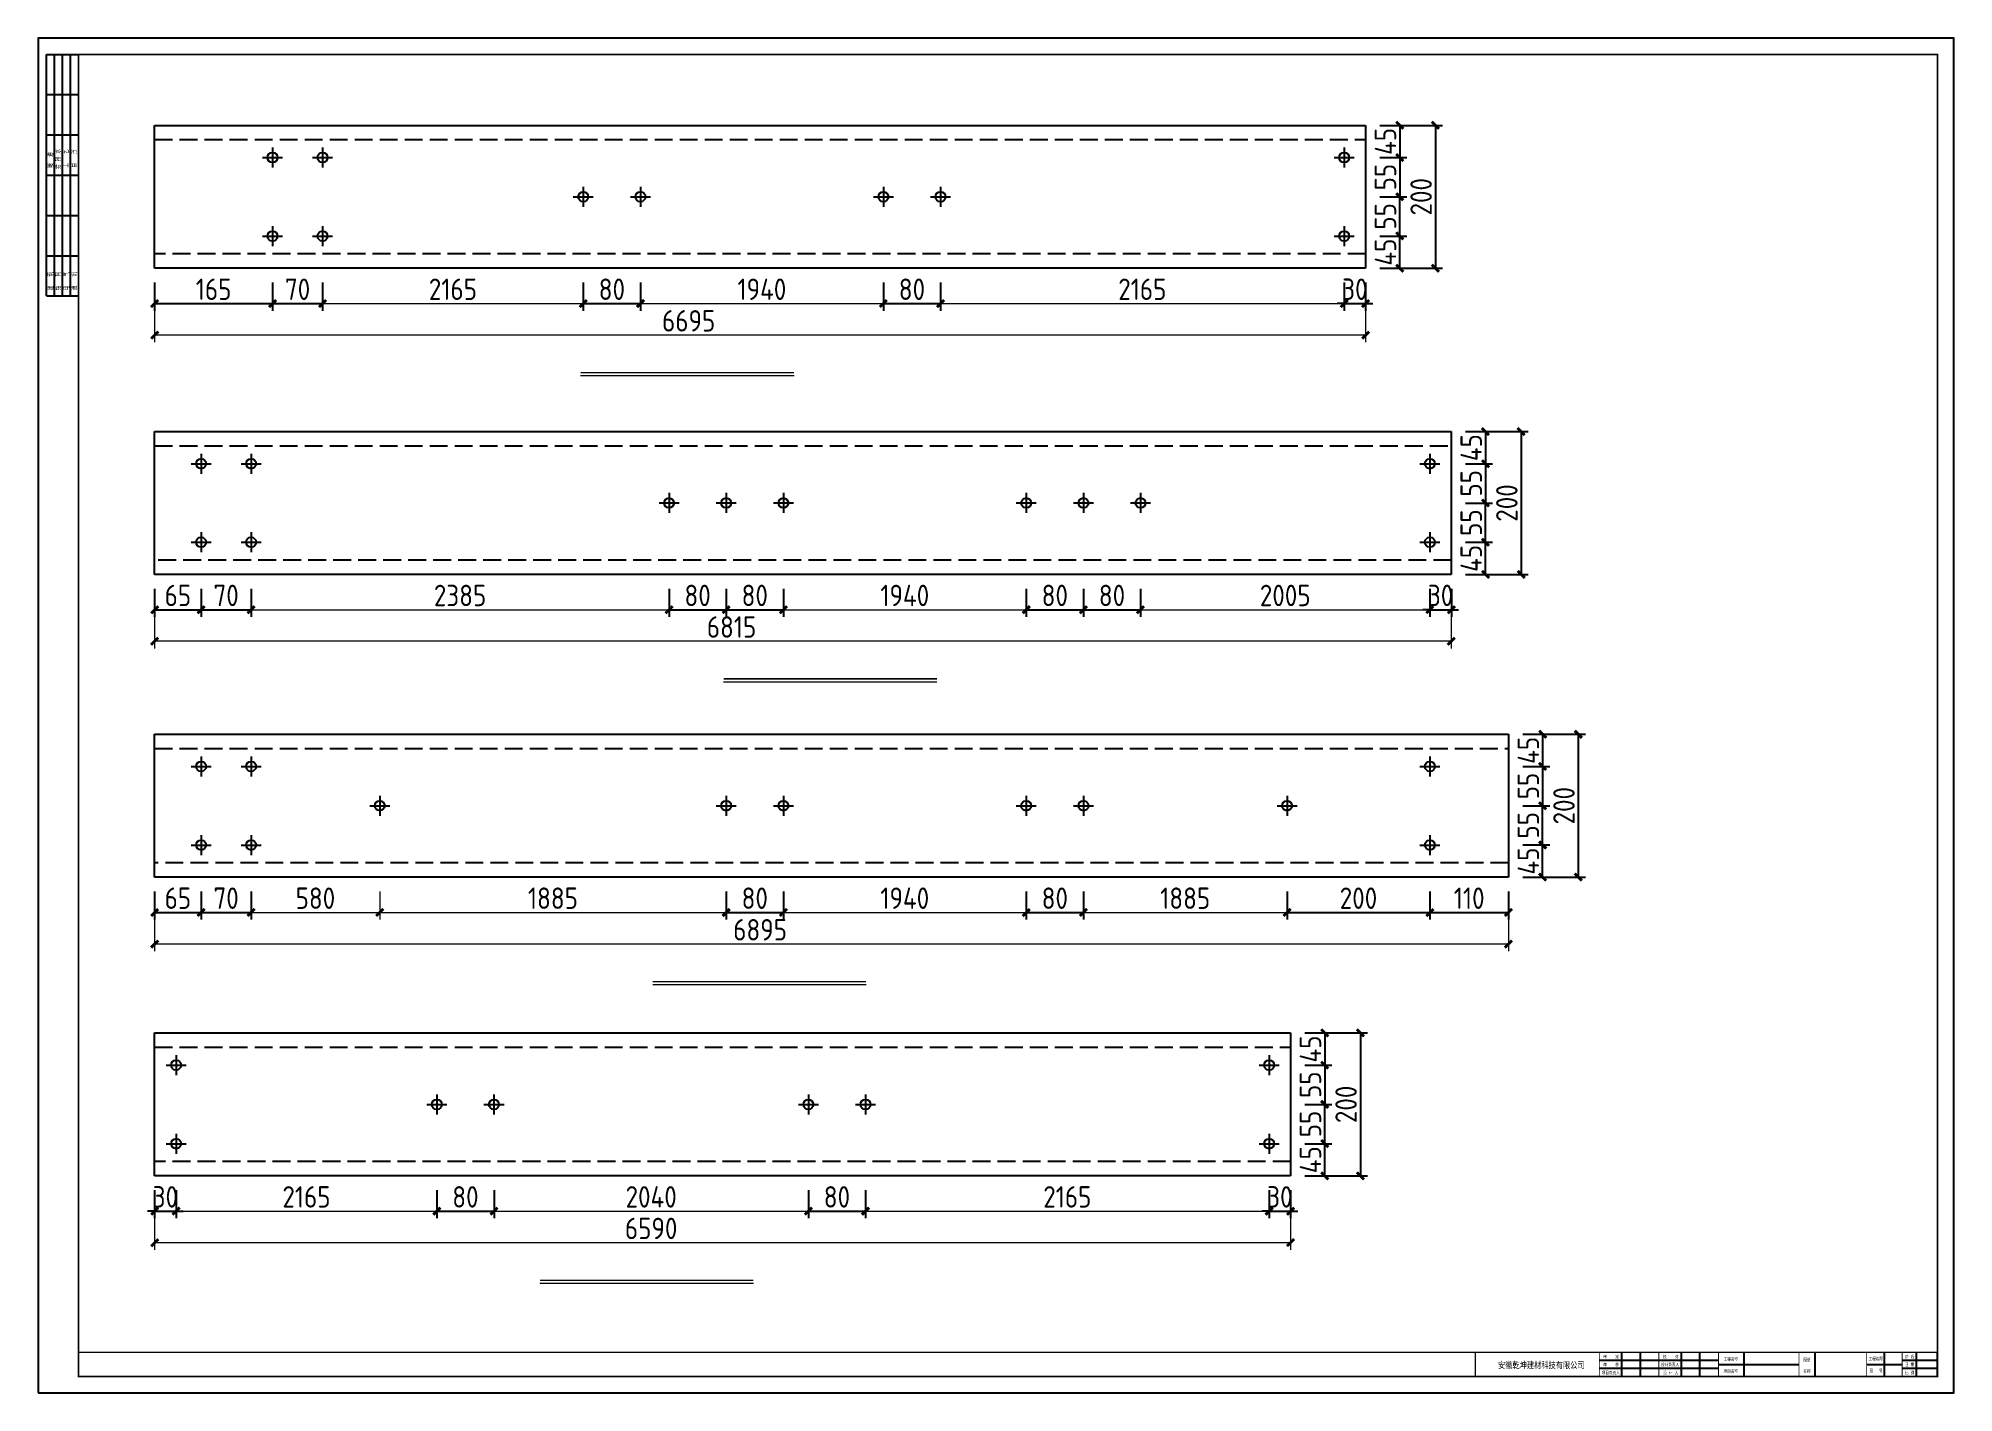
# Model space of a CAD drawing. Extents: x -196983 to 471790, y -783661 to 190401.
# Drawn here: x -40893 to -14082, y -130934 to -111970 of the extents above; entities that cross this region are included whole.
import ezdxf

# ---------------------------------------------------------------- set-up
doc = ezdxf.new("R2010")
doc.units = 0
doc.header["$LTSCALE"] = 1000
doc.header["$MEASUREMENT"] = 0
doc.linetypes.add('DASH', pattern=[0.35, 0.25, -0.1])
doc.layers.add('_TCH_MASK', color=7, linetype='Continuous')
doc.layers.add('PUB_TITLE', color=4, linetype='Continuous')
doc.styles.get("Standard").update_dxf_attribs({"font": 'gbenor.shx', "bigfont": 'gbcbig.shx'})
doc.styles.add('图框', font='')
doc.styles.get('图框').set_extended_font_data('SimSun')
doc.dimstyles.get("Standard").update_dxf_attribs({"dimscale": 100, "dimtxt": 3.5, "dimasz": 1, "dimexe": 2.5, "dimexo": 3, "dimgap": 1.5, "dimtad": 1, "dimdec": 0, "dimzin": 0, "dimdsep": 46, "dimtxsty": 'Standard', "dimblk": 'ARCHTICK', "dimcen": 0.09, "dimadec": 0, "dimazin": 0, "dimtfac": 1, "dimtdec": 0, "dimtix": 1, "dimtmove": 2, "dimatfit": 3, "dimfxl": 1, "dimtolj": 1, "dimtzin": 0, "dimarcsym": 0})

msp = doc.modelspace()

# ---------------------------------------------------------------- texts
at = {"layer": '_TCH_MASK', "lineweight": 15, "char_height": 300, "attachment_point": 5}
for s, insert in [('\\A1;2165', (-35089.2, -115484.2)), ('\\A1;1940', (-30764.2, -115484.2)), ('\\A1;2165', (-25439.2, -115484.2)), ('\\A1;6695', (-31789.2, -115926)), ('\\A1;2385', (-34989.2, -119771.3)), ('\\A1;1940', (-28764.2, -119771.3)), ('\\A1;2005', (-23439.2, -119771.3)), ('\\A1;6815', (-31189.2, -120213.1)), ('\\A1;580', (-37014.2, -124010)), ('\\A1;1885', (-33689.2, -124010)), ('\\A1;1940', (-28764.2, -124010)), ('\\A1;1885', (-24839.2, -124010)), ('\\A1;6895', (-30789.2, -124451.9)), ('\\A1;2165', (-37139.2, -128191.8)), ('\\A1;2040', (-32314.2, -128191.8)), ('\\A1;2165', (-26489.2, -128191.8)), ('\\A1;6590', (-32314.2, -128633.7))]:
    msp.add_mtext(s, dxfattribs=dict(at, insert=insert))

# ---------------------------------------------------------------- blocks, each defined once
blk = doc.blocks.new('_ArchTick')
at = {"color": 0, "linetype": 'ByBlock', "const_width": 0.4}
blk.add_lwpolyline([(-0.5, -0.5), (0.5, 0.5)], dxfattribs=at)
blk = doc.blocks.new('*D694')
at = {"layer": '_TCH_MASK', "color": 0, "lineweight": -2}
for p, q in [((-39264, -115389), (-39264, -115784)), ((-37614, -115389), (-37614, -115784)), ((-39264, -115684), (-37614, -115684))]:
    blk.add_line(p, q, dxfattribs=at)
at = {"layer": 'Defpoints', "color": 0}
for p in [(-39264, -115189), (-37614, -115189), (-37614, -115684)]:
    blk.add_point(p, dxfattribs=at)
at = {"layer": '_TCH_MASK', "color": 0, "lineweight": -2, "xscale": 100, "yscale": 100, "zscale": 100, "rotation": 180}
blk.add_blockref('_ArchTick', (-39264, -115684), dxfattribs=at)
at = {"layer": '_TCH_MASK', "color": 0, "lineweight": -2, "xscale": 100, "yscale": 100, "zscale": 100}
blk.add_blockref('_ArchTick', (-37614, -115684), dxfattribs=at)
at = {"layer": '_TCH_MASK', "color": 0, "lineweight": 15, "insert": (-38439, -115484), "char_height": 300, "attachment_point": 5}
blk.add_mtext('\\A1;165', dxfattribs=at)
blk = doc.blocks.new('*D695')
at = {"layer": '_TCH_MASK', "color": 0, "lineweight": -2}
for p, q in [((-33264, -115389), (-33264, -115784)), ((-32464, -115389), (-32464, -115784)), ((-33264, -115684), (-32464, -115684))]:
    blk.add_line(p, q, dxfattribs=at)
at = {"layer": 'Defpoints', "color": 0}
for p in [(-33264, -115189), (-32464, -115189), (-32464, -115684)]:
    blk.add_point(p, dxfattribs=at)
at = {"layer": '_TCH_MASK', "color": 0, "lineweight": -2, "xscale": 100, "yscale": 100, "zscale": 100, "rotation": 180}
blk.add_blockref('_ArchTick', (-33264, -115684), dxfattribs=at)
at = {"layer": '_TCH_MASK', "color": 0, "lineweight": -2, "xscale": 100, "yscale": 100, "zscale": 100}
blk.add_blockref('_ArchTick', (-32464, -115684), dxfattribs=at)
at = {"layer": '_TCH_MASK', "color": 0, "lineweight": 15, "insert": (-32864, -115484), "char_height": 300, "attachment_point": 5}
blk.add_mtext('\\A1;80', dxfattribs=at)
blk = doc.blocks.new('*D696')
at = {"layer": '_TCH_MASK', "color": 0, "lineweight": -2}
for p, q in [((-29064, -115389), (-29064, -115784)), ((-28264, -115389), (-28264, -115784)), ((-29064, -115684), (-28264, -115684))]:
    blk.add_line(p, q, dxfattribs=at)
at = {"layer": 'Defpoints', "color": 0}
for p in [(-29064, -115189), (-28264, -115189), (-28264, -115684)]:
    blk.add_point(p, dxfattribs=at)
at = {"layer": '_TCH_MASK', "color": 0, "lineweight": -2, "xscale": 100, "yscale": 100, "zscale": 100, "rotation": 180}
blk.add_blockref('_ArchTick', (-29064, -115684), dxfattribs=at)
at = {"layer": '_TCH_MASK', "color": 0, "lineweight": -2, "xscale": 100, "yscale": 100, "zscale": 100}
blk.add_blockref('_ArchTick', (-28264, -115684), dxfattribs=at)
at = {"layer": '_TCH_MASK', "color": 0, "lineweight": 15, "insert": (-28664, -115484), "char_height": 300, "attachment_point": 5}
blk.add_mtext('\\A1;80', dxfattribs=at)
blk = doc.blocks.new('*D697')
at = {"layer": '_TCH_MASK', "color": 0, "lineweight": -2}
for p, q in [((-22614, -115389), (-22614, -115784)), ((-22314, -115389), (-22314, -115784)), ((-22614, -115684), (-22714, -115684)), ((-22614, -115684), (-22314, -115684)), ((-22314, -115684), (-22214, -115684))]:
    blk.add_line(p, q, dxfattribs=at)
at = {"layer": 'Defpoints', "color": 0}
for p in [(-22614, -115189), (-22314, -115189), (-22314, -115684)]:
    blk.add_point(p, dxfattribs=at)
at = {"layer": '_TCH_MASK', "color": 0, "lineweight": -2, "xscale": 100, "yscale": 100, "zscale": 100}
blk.add_blockref('_ArchTick', (-22614, -115684), dxfattribs=at)
at = {"layer": '_TCH_MASK', "color": 0, "lineweight": -2, "xscale": 100, "yscale": 100, "zscale": 100, "rotation": 180}
blk.add_blockref('_ArchTick', (-22314, -115684), dxfattribs=at)
at = {"layer": '_TCH_MASK', "color": 0, "lineweight": 15, "insert": (-22464, -115484), "char_height": 300, "attachment_point": 5}
blk.add_mtext('\\A1;30', dxfattribs=at)
blk = doc.blocks.new('*D584')
at = {"layer": '_TCH_MASK', "color": 0, "lineweight": -2}
for p, q in [((-22114, -114739), (-21736, -114739)), ((-21836, -115189), (-21836, -114739)), ((-22114, -115189), (-21736, -115189))]:
    blk.add_line(p, q, dxfattribs=at)
at = {"layer": 'Defpoints', "color": 0}
for p in [(-22314, -114739), (-21836, -114739), (-22314, -115189)]:
    blk.add_point(p, dxfattribs=at)
at = {"layer": '_TCH_MASK', "color": 0, "lineweight": -2, "xscale": 100, "yscale": 100, "zscale": 100}
for p, rotation in [((-21836, -114739), 90), ((-21836, -115189), 270)]:
    blk.add_blockref('_ArchTick', p, dxfattribs=dict(at, rotation=rotation))
at = {"layer": '_TCH_MASK', "color": 0, "lineweight": 15, "insert": (-22036, -114964), "char_height": 300, "attachment_point": 5, "rotation": 90}
blk.add_mtext('\\A1;45', dxfattribs=at)
blk = doc.blocks.new('*D698')
at = {"layer": '_TCH_MASK', "color": 0, "lineweight": -2}
for p, q in [((-22114, -114189), (-21736, -114189)), ((-21836, -114739), (-21836, -114189)), ((-22114, -114739), (-21736, -114739))]:
    blk.add_line(p, q, dxfattribs=at)
at = {"layer": 'Defpoints', "color": 0}
for p in [(-22314, -114189), (-21836, -114189), (-22314, -114739)]:
    blk.add_point(p, dxfattribs=at)
at = {"layer": '_TCH_MASK', "color": 0, "lineweight": -2, "xscale": 100, "yscale": 100, "zscale": 100}
for p, rotation in [((-21836, -114189), 90), ((-21836, -114739), 270)]:
    blk.add_blockref('_ArchTick', p, dxfattribs=dict(at, rotation=rotation))
at = {"layer": '_TCH_MASK', "color": 0, "lineweight": 15, "insert": (-22036, -114464), "char_height": 300, "attachment_point": 5, "rotation": 90}
blk.add_mtext('\\A1;55', dxfattribs=at)
blk = doc.blocks.new('*D585')
at = {"layer": '_TCH_MASK', "color": 0, "lineweight": -2}
for p, q in [((-22114, -113189), (-21736, -113189)), ((-21836, -113189), (-21836, -113639)), ((-22114, -113639), (-21736, -113639))]:
    blk.add_line(p, q, dxfattribs=at)
at = {"layer": 'Defpoints', "color": 0}
for p in [(-22314, -113189), (-22314, -113639), (-21836, -113639)]:
    blk.add_point(p, dxfattribs=at)
at = {"layer": '_TCH_MASK', "color": 0, "lineweight": -2, "xscale": 100, "yscale": 100, "zscale": 100}
for p, rotation in [((-21836, -113189), 90), ((-21836, -113639), 270)]:
    blk.add_blockref('_ArchTick', p, dxfattribs=dict(at, rotation=rotation))
at = {"layer": '_TCH_MASK', "color": 0, "lineweight": 15, "insert": (-22036, -113414), "char_height": 300, "attachment_point": 5, "rotation": 90}
blk.add_mtext('\\A1;45', dxfattribs=at)
blk = doc.blocks.new('*D586')
at = {"layer": '_TCH_MASK', "color": 0, "lineweight": -2}
for p, q in [((-22114, -113639), (-21736, -113639)), ((-21836, -113639), (-21836, -114189)), ((-22114, -114189), (-21736, -114189))]:
    blk.add_line(p, q, dxfattribs=at)
at = {"layer": 'Defpoints', "color": 0}
for p in [(-22314, -113639), (-22314, -114189), (-21836, -114189)]:
    blk.add_point(p, dxfattribs=at)
at = {"layer": '_TCH_MASK', "color": 0, "lineweight": -2, "xscale": 100, "yscale": 100, "zscale": 100}
for p, rotation in [((-21836, -113639), 90), ((-21836, -114189), 270)]:
    blk.add_blockref('_ArchTick', p, dxfattribs=dict(at, rotation=rotation))
at = {"layer": '_TCH_MASK', "color": 0, "lineweight": 15, "insert": (-22036, -113914), "char_height": 300, "attachment_point": 5, "rotation": 90}
blk.add_mtext('\\A1;55', dxfattribs=at)
blk = doc.blocks.new('*D699')
at = {"layer": '_TCH_MASK', "color": 0, "lineweight": -2}
for p, q in [((-22114, -113189), (-21237, -113189)), ((-21337, -113189), (-21337, -115189)), ((-22114, -115189), (-21237, -115189))]:
    blk.add_line(p, q, dxfattribs=at)
at = {"layer": 'Defpoints', "color": 0}
for p in [(-22314, -113189), (-22314, -115189), (-21337, -115189)]:
    blk.add_point(p, dxfattribs=at)
at = {"layer": '_TCH_MASK', "color": 0, "lineweight": -2, "xscale": 100, "yscale": 100, "zscale": 100}
for p, rotation in [((-21337, -113189), 90), ((-21337, -115189), 270)]:
    blk.add_blockref('_ArchTick', p, dxfattribs=dict(at, rotation=rotation))
at = {"layer": '_TCH_MASK', "color": 0, "lineweight": 15, "insert": (-21537, -114189), "char_height": 300, "attachment_point": 5, "rotation": 90}
blk.add_mtext('\\A1;200', dxfattribs=at)
blk = doc.blocks.new('*D587')
at = {"layer": '_TCH_MASK', "color": 0, "lineweight": -2}
for p, q in [((-37614, -115389), (-37614, -115784)), ((-36914, -115389), (-36914, -115784)), ((-37614, -115684), (-36914, -115684))]:
    blk.add_line(p, q, dxfattribs=at)
at = {"layer": 'Defpoints', "color": 0}
for p in [(-37614, -115189), (-36914, -115189), (-36914, -115684)]:
    blk.add_point(p, dxfattribs=at)
at = {"layer": '_TCH_MASK', "color": 0, "lineweight": -2, "xscale": 100, "yscale": 100, "zscale": 100, "rotation": 180}
blk.add_blockref('_ArchTick', (-37614, -115684), dxfattribs=at)
at = {"layer": '_TCH_MASK', "color": 0, "lineweight": -2, "xscale": 100, "yscale": 100, "zscale": 100}
blk.add_blockref('_ArchTick', (-36914, -115684), dxfattribs=at)
at = {"layer": '_TCH_MASK', "color": 0, "lineweight": 15, "insert": (-37264, -115484), "char_height": 300, "attachment_point": 5}
blk.add_mtext('\\A1;70', dxfattribs=at)
blk = doc.blocks.new('*D700')
at = {"layer": '_TCH_MASK', "color": 0, "lineweight": -2}
for p, q in [((-39264, -119677), (-39264, -120071)), ((-38614, -119677), (-38614, -120071)), ((-39264, -119971), (-38614, -119971))]:
    blk.add_line(p, q, dxfattribs=at)
at = {"layer": 'Defpoints', "color": 0}
for p in [(-39264, -119477), (-38614, -119477), (-38614, -119971)]:
    blk.add_point(p, dxfattribs=at)
at = {"layer": '_TCH_MASK', "color": 0, "lineweight": -2, "xscale": 100, "yscale": 100, "zscale": 100, "rotation": 180}
blk.add_blockref('_ArchTick', (-39264, -119971), dxfattribs=at)
at = {"layer": '_TCH_MASK', "color": 0, "lineweight": -2, "xscale": 100, "yscale": 100, "zscale": 100}
blk.add_blockref('_ArchTick', (-38614, -119971), dxfattribs=at)
at = {"layer": '_TCH_MASK', "color": 0, "lineweight": 15, "insert": (-38939, -119771), "char_height": 300, "attachment_point": 5}
blk.add_mtext('\\A1;65', dxfattribs=at)
blk = doc.blocks.new('*D701')
at = {"layer": '_TCH_MASK', "color": 0, "lineweight": -2}
for p, q in [((-31264, -119677), (-31264, -120071)), ((-30464, -119677), (-30464, -120071)), ((-31264, -119971), (-30464, -119971))]:
    blk.add_line(p, q, dxfattribs=at)
at = {"layer": 'Defpoints', "color": 0}
for p in [(-31264, -119477), (-30464, -119477), (-30464, -119971)]:
    blk.add_point(p, dxfattribs=at)
at = {"layer": '_TCH_MASK', "color": 0, "lineweight": -2, "xscale": 100, "yscale": 100, "zscale": 100, "rotation": 180}
blk.add_blockref('_ArchTick', (-31264, -119971), dxfattribs=at)
at = {"layer": '_TCH_MASK', "color": 0, "lineweight": -2, "xscale": 100, "yscale": 100, "zscale": 100}
blk.add_blockref('_ArchTick', (-30464, -119971), dxfattribs=at)
at = {"layer": '_TCH_MASK', "color": 0, "lineweight": 15, "insert": (-30864, -119771), "char_height": 300, "attachment_point": 5}
blk.add_mtext('\\A1;80', dxfattribs=at)
blk = doc.blocks.new('*D702')
at = {"layer": '_TCH_MASK', "color": 0, "lineweight": -2}
for p, q in [((-27064, -119677), (-27064, -120071)), ((-26264, -119677), (-26264, -120071)), ((-27064, -119971), (-26264, -119971))]:
    blk.add_line(p, q, dxfattribs=at)
at = {"layer": 'Defpoints', "color": 0}
for p in [(-27064, -119477), (-26264, -119477), (-26264, -119971)]:
    blk.add_point(p, dxfattribs=at)
at = {"layer": '_TCH_MASK', "color": 0, "lineweight": -2, "xscale": 100, "yscale": 100, "zscale": 100, "rotation": 180}
blk.add_blockref('_ArchTick', (-27064, -119971), dxfattribs=at)
at = {"layer": '_TCH_MASK', "color": 0, "lineweight": -2, "xscale": 100, "yscale": 100, "zscale": 100}
blk.add_blockref('_ArchTick', (-26264, -119971), dxfattribs=at)
at = {"layer": '_TCH_MASK', "color": 0, "lineweight": 15, "insert": (-26664, -119771), "char_height": 300, "attachment_point": 5}
blk.add_mtext('\\A1;80', dxfattribs=at)
blk = doc.blocks.new('*D703')
at = {"layer": '_TCH_MASK', "color": 0, "lineweight": -2}
for p, q in [((-21414, -119677), (-21414, -120071)), ((-21114, -119677), (-21114, -120071)), ((-21414, -119971), (-21514, -119971)), ((-21414, -119971), (-21114, -119971)), ((-21114, -119971), (-21014, -119971))]:
    blk.add_line(p, q, dxfattribs=at)
at = {"layer": 'Defpoints', "color": 0}
for p in [(-21414, -119477), (-21114, -119477), (-21114, -119971)]:
    blk.add_point(p, dxfattribs=at)
at = {"layer": '_TCH_MASK', "color": 0, "lineweight": -2, "xscale": 100, "yscale": 100, "zscale": 100}
blk.add_blockref('_ArchTick', (-21414, -119971), dxfattribs=at)
at = {"layer": '_TCH_MASK', "color": 0, "lineweight": -2, "xscale": 100, "yscale": 100, "zscale": 100, "rotation": 180}
blk.add_blockref('_ArchTick', (-21114, -119971), dxfattribs=at)
at = {"layer": '_TCH_MASK', "color": 0, "lineweight": 15, "insert": (-21264, -119771), "char_height": 300, "attachment_point": 5}
blk.add_mtext('\\A1;30', dxfattribs=at)
blk = doc.blocks.new('*D588')
at = {"layer": '_TCH_MASK', "color": 0, "lineweight": -2}
for p, q in [((-20914, -119027), (-20536, -119027)), ((-20636, -119477), (-20636, -119027)), ((-20914, -119477), (-20536, -119477))]:
    blk.add_line(p, q, dxfattribs=at)
at = {"layer": 'Defpoints', "color": 0}
for p in [(-21114, -119027), (-20636, -119027), (-21114, -119477)]:
    blk.add_point(p, dxfattribs=at)
at = {"layer": '_TCH_MASK', "color": 0, "lineweight": -2, "xscale": 100, "yscale": 100, "zscale": 100}
for p, rotation in [((-20636, -119027), 90), ((-20636, -119477), 270)]:
    blk.add_blockref('_ArchTick', p, dxfattribs=dict(at, rotation=rotation))
at = {"layer": '_TCH_MASK', "color": 0, "lineweight": 15, "insert": (-20836, -119252), "char_height": 300, "attachment_point": 5, "rotation": 90}
blk.add_mtext('\\A1;45', dxfattribs=at)
blk = doc.blocks.new('*D704')
at = {"layer": '_TCH_MASK', "color": 0, "lineweight": -2}
for p, q in [((-20914, -118477), (-20536, -118477)), ((-20636, -119027), (-20636, -118477)), ((-20914, -119027), (-20536, -119027))]:
    blk.add_line(p, q, dxfattribs=at)
at = {"layer": 'Defpoints', "color": 0}
for p in [(-21114, -118477), (-20636, -118477), (-21114, -119027)]:
    blk.add_point(p, dxfattribs=at)
at = {"layer": '_TCH_MASK', "color": 0, "lineweight": -2, "xscale": 100, "yscale": 100, "zscale": 100}
for p, rotation in [((-20636, -118477), 90), ((-20636, -119027), 270)]:
    blk.add_blockref('_ArchTick', p, dxfattribs=dict(at, rotation=rotation))
at = {"layer": '_TCH_MASK', "color": 0, "lineweight": 15, "insert": (-20836, -118752), "char_height": 300, "attachment_point": 5, "rotation": 90}
blk.add_mtext('\\A1;55', dxfattribs=at)
blk = doc.blocks.new('*D589')
at = {"layer": '_TCH_MASK', "color": 0, "lineweight": -2}
for p, q in [((-20914, -117477), (-20536, -117477)), ((-20636, -117477), (-20636, -117927)), ((-20914, -117927), (-20536, -117927))]:
    blk.add_line(p, q, dxfattribs=at)
at = {"layer": 'Defpoints', "color": 0}
for p in [(-21114, -117477), (-21114, -117927), (-20636, -117927)]:
    blk.add_point(p, dxfattribs=at)
at = {"layer": '_TCH_MASK', "color": 0, "lineweight": -2, "xscale": 100, "yscale": 100, "zscale": 100}
for p, rotation in [((-20636, -117477), 90), ((-20636, -117927), 270)]:
    blk.add_blockref('_ArchTick', p, dxfattribs=dict(at, rotation=rotation))
at = {"layer": '_TCH_MASK', "color": 0, "lineweight": 15, "insert": (-20836, -117702), "char_height": 300, "attachment_point": 5, "rotation": 90}
blk.add_mtext('\\A1;45', dxfattribs=at)
blk = doc.blocks.new('*D590')
at = {"layer": '_TCH_MASK', "color": 0, "lineweight": -2}
for p, q in [((-20914, -117927), (-20536, -117927)), ((-20636, -117927), (-20636, -118477)), ((-20914, -118477), (-20536, -118477))]:
    blk.add_line(p, q, dxfattribs=at)
at = {"layer": 'Defpoints', "color": 0}
for p in [(-21114, -117927), (-21114, -118477), (-20636, -118477)]:
    blk.add_point(p, dxfattribs=at)
at = {"layer": '_TCH_MASK', "color": 0, "lineweight": -2, "xscale": 100, "yscale": 100, "zscale": 100}
for p, rotation in [((-20636, -117927), 90), ((-20636, -118477), 270)]:
    blk.add_blockref('_ArchTick', p, dxfattribs=dict(at, rotation=rotation))
at = {"layer": '_TCH_MASK', "color": 0, "lineweight": 15, "insert": (-20836, -118202), "char_height": 300, "attachment_point": 5, "rotation": 90}
blk.add_mtext('\\A1;55', dxfattribs=at)
blk = doc.blocks.new('*D705')
at = {"layer": '_TCH_MASK', "color": 0, "lineweight": -2}
for p, q in [((-20914, -117477), (-20037, -117477)), ((-20137, -117477), (-20137, -119477)), ((-20914, -119477), (-20037, -119477))]:
    blk.add_line(p, q, dxfattribs=at)
at = {"layer": 'Defpoints', "color": 0}
for p in [(-21114, -117477), (-21114, -119477), (-20137, -119477)]:
    blk.add_point(p, dxfattribs=at)
at = {"layer": '_TCH_MASK', "color": 0, "lineweight": -2, "xscale": 100, "yscale": 100, "zscale": 100}
for p, rotation in [((-20137, -117477), 90), ((-20137, -119477), 270)]:
    blk.add_blockref('_ArchTick', p, dxfattribs=dict(at, rotation=rotation))
at = {"layer": '_TCH_MASK', "color": 0, "lineweight": 15, "insert": (-20337, -118477), "char_height": 300, "attachment_point": 5, "rotation": 90}
blk.add_mtext('\\A1;200', dxfattribs=at)
blk = doc.blocks.new('*D591')
at = {"layer": '_TCH_MASK', "color": 0, "lineweight": -2}
for p, q in [((-38614, -119677), (-38614, -120071)), ((-37914, -119677), (-37914, -120071)), ((-38614, -119971), (-37914, -119971))]:
    blk.add_line(p, q, dxfattribs=at)
at = {"layer": 'Defpoints', "color": 0}
for p in [(-38614, -119477), (-37914, -119477), (-37914, -119971)]:
    blk.add_point(p, dxfattribs=at)
at = {"layer": '_TCH_MASK', "color": 0, "lineweight": -2, "xscale": 100, "yscale": 100, "zscale": 100, "rotation": 180}
blk.add_blockref('_ArchTick', (-38614, -119971), dxfattribs=at)
at = {"layer": '_TCH_MASK', "color": 0, "lineweight": -2, "xscale": 100, "yscale": 100, "zscale": 100}
blk.add_blockref('_ArchTick', (-37914, -119971), dxfattribs=at)
at = {"layer": '_TCH_MASK', "color": 0, "lineweight": 15, "insert": (-38264, -119771), "char_height": 300, "attachment_point": 5}
blk.add_mtext('\\A1;70', dxfattribs=at)
blk = doc.blocks.new('*D592')
at = {"layer": '_TCH_MASK', "color": 0, "lineweight": -2}
for p, q in [((-32064, -119677), (-32064, -120071)), ((-31264, -119677), (-31264, -120071)), ((-32064, -119971), (-31264, -119971))]:
    blk.add_line(p, q, dxfattribs=at)
at = {"layer": 'Defpoints', "color": 0}
for p in [(-32064, -119477), (-31264, -119477), (-31264, -119971)]:
    blk.add_point(p, dxfattribs=at)
at = {"layer": '_TCH_MASK', "color": 0, "lineweight": -2, "xscale": 100, "yscale": 100, "zscale": 100, "rotation": 180}
blk.add_blockref('_ArchTick', (-32064, -119971), dxfattribs=at)
at = {"layer": '_TCH_MASK', "color": 0, "lineweight": -2, "xscale": 100, "yscale": 100, "zscale": 100}
blk.add_blockref('_ArchTick', (-31264, -119971), dxfattribs=at)
at = {"layer": '_TCH_MASK', "color": 0, "lineweight": 15, "insert": (-31664, -119771), "char_height": 300, "attachment_point": 5}
blk.add_mtext('\\A1;80', dxfattribs=at)
blk = doc.blocks.new('*D593')
at = {"layer": '_TCH_MASK', "color": 0, "lineweight": -2}
for p, q in [((-26264, -119677), (-26264, -120071)), ((-25464, -119677), (-25464, -120071)), ((-26264, -119971), (-25464, -119971))]:
    blk.add_line(p, q, dxfattribs=at)
at = {"layer": 'Defpoints', "color": 0}
for p in [(-26264, -119477), (-25464, -119477), (-25464, -119971)]:
    blk.add_point(p, dxfattribs=at)
at = {"layer": '_TCH_MASK', "color": 0, "lineweight": -2, "xscale": 100, "yscale": 100, "zscale": 100, "rotation": 180}
blk.add_blockref('_ArchTick', (-26264, -119971), dxfattribs=at)
at = {"layer": '_TCH_MASK', "color": 0, "lineweight": -2, "xscale": 100, "yscale": 100, "zscale": 100}
blk.add_blockref('_ArchTick', (-25464, -119971), dxfattribs=at)
at = {"layer": '_TCH_MASK', "color": 0, "lineweight": 15, "insert": (-25864, -119771), "char_height": 300, "attachment_point": 5}
blk.add_mtext('\\A1;80', dxfattribs=at)
blk = doc.blocks.new('*D706')
at = {"layer": '_TCH_MASK', "color": 0, "lineweight": -2}
for p, q in [((-39264, -123915), (-39264, -124310)), ((-38614, -123915), (-38614, -124310)), ((-39264, -124210), (-38614, -124210))]:
    blk.add_line(p, q, dxfattribs=at)
at = {"layer": 'Defpoints', "color": 0}
for p in [(-39264, -123715), (-38614, -123715), (-38614, -124210)]:
    blk.add_point(p, dxfattribs=at)
at = {"layer": '_TCH_MASK', "color": 0, "lineweight": -2, "xscale": 100, "yscale": 100, "zscale": 100, "rotation": 180}
blk.add_blockref('_ArchTick', (-39264, -124210), dxfattribs=at)
at = {"layer": '_TCH_MASK', "color": 0, "lineweight": -2, "xscale": 100, "yscale": 100, "zscale": 100}
blk.add_blockref('_ArchTick', (-38614, -124210), dxfattribs=at)
at = {"layer": '_TCH_MASK', "color": 0, "lineweight": 15, "insert": (-38939, -124010), "char_height": 300, "attachment_point": 5}
blk.add_mtext('\\A1;65', dxfattribs=at)
blk = doc.blocks.new('*D707')
at = {"layer": '_TCH_MASK', "color": 0, "lineweight": -2}
for p, q in [((-31264, -123915), (-31264, -124310)), ((-30464, -123915), (-30464, -124310)), ((-31264, -124210), (-30464, -124210))]:
    blk.add_line(p, q, dxfattribs=at)
at = {"layer": 'Defpoints', "color": 0}
for p in [(-31264, -123715), (-30464, -123715), (-30464, -124210)]:
    blk.add_point(p, dxfattribs=at)
at = {"layer": '_TCH_MASK', "color": 0, "lineweight": -2, "xscale": 100, "yscale": 100, "zscale": 100, "rotation": 180}
blk.add_blockref('_ArchTick', (-31264, -124210), dxfattribs=at)
at = {"layer": '_TCH_MASK', "color": 0, "lineweight": -2, "xscale": 100, "yscale": 100, "zscale": 100}
blk.add_blockref('_ArchTick', (-30464, -124210), dxfattribs=at)
at = {"layer": '_TCH_MASK', "color": 0, "lineweight": 15, "insert": (-30864, -124010), "char_height": 300, "attachment_point": 5}
blk.add_mtext('\\A1;80', dxfattribs=at)
blk = doc.blocks.new('*D708')
at = {"layer": '_TCH_MASK', "color": 0, "lineweight": -2}
for p, q in [((-27064, -123915), (-27064, -124310)), ((-26264, -123915), (-26264, -124310)), ((-27064, -124210), (-26264, -124210))]:
    blk.add_line(p, q, dxfattribs=at)
at = {"layer": 'Defpoints', "color": 0}
for p in [(-27064, -123715), (-26264, -123715), (-26264, -124210)]:
    blk.add_point(p, dxfattribs=at)
at = {"layer": '_TCH_MASK', "color": 0, "lineweight": -2, "xscale": 100, "yscale": 100, "zscale": 100, "rotation": 180}
blk.add_blockref('_ArchTick', (-27064, -124210), dxfattribs=at)
at = {"layer": '_TCH_MASK', "color": 0, "lineweight": -2, "xscale": 100, "yscale": 100, "zscale": 100}
blk.add_blockref('_ArchTick', (-26264, -124210), dxfattribs=at)
at = {"layer": '_TCH_MASK', "color": 0, "lineweight": 15, "insert": (-26664, -124010), "char_height": 300, "attachment_point": 5}
blk.add_mtext('\\A1;80', dxfattribs=at)
blk = doc.blocks.new('*D709')
at = {"layer": '_TCH_MASK', "color": 0, "lineweight": -2}
for p, q in [((-23414, -123915), (-23414, -124310)), ((-21414, -123915), (-21414, -124310)), ((-23414, -124210), (-21414, -124210))]:
    blk.add_line(p, q, dxfattribs=at)
at = {"layer": 'Defpoints', "color": 0}
for p in [(-23414, -123715), (-21414, -123715), (-21414, -124210)]:
    blk.add_point(p, dxfattribs=at)
at = {"layer": '_TCH_MASK', "color": 0, "lineweight": -2, "xscale": 100, "yscale": 100, "zscale": 100, "rotation": 180}
blk.add_blockref('_ArchTick', (-23414, -124210), dxfattribs=at)
at = {"layer": '_TCH_MASK', "color": 0, "lineweight": -2, "xscale": 100, "yscale": 100, "zscale": 100}
blk.add_blockref('_ArchTick', (-21414, -124210), dxfattribs=at)
at = {"layer": '_TCH_MASK', "color": 0, "lineweight": 15, "insert": (-22414, -124010), "char_height": 300, "attachment_point": 5}
blk.add_mtext('\\A1;200', dxfattribs=at)
blk = doc.blocks.new('*D710')
at = {"layer": '_TCH_MASK', "color": 0, "lineweight": -2}
for p, q in [((-21414, -123915), (-21414, -124310)), ((-20314, -123915), (-20314, -124310)), ((-21414, -124210), (-20314, -124210))]:
    blk.add_line(p, q, dxfattribs=at)
at = {"layer": 'Defpoints', "color": 0}
for p in [(-21414, -123715), (-20314, -123715), (-20314, -124210)]:
    blk.add_point(p, dxfattribs=at)
at = {"layer": '_TCH_MASK', "color": 0, "lineweight": -2, "xscale": 100, "yscale": 100, "zscale": 100, "rotation": 180}
blk.add_blockref('_ArchTick', (-21414, -124210), dxfattribs=at)
at = {"layer": '_TCH_MASK', "color": 0, "lineweight": -2, "xscale": 100, "yscale": 100, "zscale": 100}
blk.add_blockref('_ArchTick', (-20314, -124210), dxfattribs=at)
at = {"layer": '_TCH_MASK', "color": 0, "lineweight": 15, "insert": (-20864, -124010), "char_height": 300, "attachment_point": 5}
blk.add_mtext('\\A1;110', dxfattribs=at)
blk = doc.blocks.new('*D594')
at = {"layer": '_TCH_MASK', "color": 0, "lineweight": -2}
for p, q in [((-20114, -123265), (-19736, -123265)), ((-19836, -123715), (-19836, -123265)), ((-20114, -123715), (-19736, -123715))]:
    blk.add_line(p, q, dxfattribs=at)
at = {"layer": 'Defpoints', "color": 0}
for p in [(-20314, -123265), (-19836, -123265), (-20314, -123715)]:
    blk.add_point(p, dxfattribs=at)
at = {"layer": '_TCH_MASK', "color": 0, "lineweight": -2, "xscale": 100, "yscale": 100, "zscale": 100}
for p, rotation in [((-19836, -123265), 90), ((-19836, -123715), 270)]:
    blk.add_blockref('_ArchTick', p, dxfattribs=dict(at, rotation=rotation))
at = {"layer": '_TCH_MASK', "color": 0, "lineweight": 15, "insert": (-20036, -123490), "char_height": 300, "attachment_point": 5, "rotation": 90}
blk.add_mtext('\\A1;45', dxfattribs=at)
blk = doc.blocks.new('*D711')
at = {"layer": '_TCH_MASK', "color": 0, "lineweight": -2}
for p, q in [((-20114, -122715), (-19736, -122715)), ((-19836, -123265), (-19836, -122715)), ((-20114, -123265), (-19736, -123265))]:
    blk.add_line(p, q, dxfattribs=at)
at = {"layer": 'Defpoints', "color": 0}
for p in [(-20314, -122715), (-19836, -122715), (-20314, -123265)]:
    blk.add_point(p, dxfattribs=at)
at = {"layer": '_TCH_MASK', "color": 0, "lineweight": -2, "xscale": 100, "yscale": 100, "zscale": 100}
for p, rotation in [((-19836, -122715), 90), ((-19836, -123265), 270)]:
    blk.add_blockref('_ArchTick', p, dxfattribs=dict(at, rotation=rotation))
at = {"layer": '_TCH_MASK', "color": 0, "lineweight": 15, "insert": (-20036, -122990), "char_height": 300, "attachment_point": 5, "rotation": 90}
blk.add_mtext('\\A1;55', dxfattribs=at)
blk = doc.blocks.new('*D595')
at = {"layer": '_TCH_MASK', "color": 0, "lineweight": -2}
for p, q in [((-20114, -121715), (-19736, -121715)), ((-19836, -121715), (-19836, -122165)), ((-20114, -122165), (-19736, -122165))]:
    blk.add_line(p, q, dxfattribs=at)
at = {"layer": 'Defpoints', "color": 0}
for p in [(-20314, -121715), (-20314, -122165), (-19836, -122165)]:
    blk.add_point(p, dxfattribs=at)
at = {"layer": '_TCH_MASK', "color": 0, "lineweight": -2, "xscale": 100, "yscale": 100, "zscale": 100}
for p, rotation in [((-19836, -121715), 90), ((-19836, -122165), 270)]:
    blk.add_blockref('_ArchTick', p, dxfattribs=dict(at, rotation=rotation))
at = {"layer": '_TCH_MASK', "color": 0, "lineweight": 15, "insert": (-20036, -121940), "char_height": 300, "attachment_point": 5, "rotation": 90}
blk.add_mtext('\\A1;45', dxfattribs=at)
blk = doc.blocks.new('*D596')
at = {"layer": '_TCH_MASK', "color": 0, "lineweight": -2}
for p, q in [((-20114, -122165), (-19736, -122165)), ((-19836, -122165), (-19836, -122715)), ((-20114, -122715), (-19736, -122715))]:
    blk.add_line(p, q, dxfattribs=at)
at = {"layer": 'Defpoints', "color": 0}
for p in [(-20314, -122165), (-20314, -122715), (-19836, -122715)]:
    blk.add_point(p, dxfattribs=at)
at = {"layer": '_TCH_MASK', "color": 0, "lineweight": -2, "xscale": 100, "yscale": 100, "zscale": 100}
for p, rotation in [((-19836, -122165), 90), ((-19836, -122715), 270)]:
    blk.add_blockref('_ArchTick', p, dxfattribs=dict(at, rotation=rotation))
at = {"layer": '_TCH_MASK', "color": 0, "lineweight": 15, "insert": (-20036, -122440), "char_height": 300, "attachment_point": 5, "rotation": 90}
blk.add_mtext('\\A1;55', dxfattribs=at)
blk = doc.blocks.new('*D712')
at = {"layer": '_TCH_MASK', "color": 0, "lineweight": -2}
for p, q in [((-20114, -121715), (-19237, -121715)), ((-19337, -121715), (-19337, -123715)), ((-20114, -123715), (-19237, -123715))]:
    blk.add_line(p, q, dxfattribs=at)
at = {"layer": 'Defpoints', "color": 0}
for p in [(-20314, -121715), (-20314, -123715), (-19337, -123715)]:
    blk.add_point(p, dxfattribs=at)
at = {"layer": '_TCH_MASK', "color": 0, "lineweight": -2, "xscale": 100, "yscale": 100, "zscale": 100}
for p, rotation in [((-19337, -121715), 90), ((-19337, -123715), 270)]:
    blk.add_blockref('_ArchTick', p, dxfattribs=dict(at, rotation=rotation))
at = {"layer": '_TCH_MASK', "color": 0, "lineweight": 15, "insert": (-19537, -122715), "char_height": 300, "attachment_point": 5, "rotation": 90}
blk.add_mtext('\\A1;200', dxfattribs=at)
blk = doc.blocks.new('*D597')
at = {"layer": '_TCH_MASK', "color": 0, "lineweight": -2}
for p, q in [((-38614, -123915), (-38614, -124310)), ((-37914, -123915), (-37914, -124310)), ((-38614, -124210), (-37914, -124210))]:
    blk.add_line(p, q, dxfattribs=at)
at = {"layer": 'Defpoints', "color": 0}
for p in [(-38614, -123715), (-37914, -123715), (-37914, -124210)]:
    blk.add_point(p, dxfattribs=at)
at = {"layer": '_TCH_MASK', "color": 0, "lineweight": -2, "xscale": 100, "yscale": 100, "zscale": 100, "rotation": 180}
blk.add_blockref('_ArchTick', (-38614, -124210), dxfattribs=at)
at = {"layer": '_TCH_MASK', "color": 0, "lineweight": -2, "xscale": 100, "yscale": 100, "zscale": 100}
blk.add_blockref('_ArchTick', (-37914, -124210), dxfattribs=at)
at = {"layer": '_TCH_MASK', "color": 0, "lineweight": 15, "insert": (-38264, -124010), "char_height": 300, "attachment_point": 5}
blk.add_mtext('\\A1;70', dxfattribs=at)
blk = doc.blocks.new('*D713')
at = {"layer": '_TCH_MASK', "color": 0, "lineweight": -2}
for p, q in [((-35314, -128097), (-35314, -128492)), ((-34514, -128097), (-34514, -128492)), ((-35314, -128392), (-34514, -128392))]:
    blk.add_line(p, q, dxfattribs=at)
at = {"layer": 'Defpoints', "color": 0}
for p in [(-35314, -127897), (-34514, -127897), (-34514, -128392)]:
    blk.add_point(p, dxfattribs=at)
at = {"layer": '_TCH_MASK', "color": 0, "lineweight": -2, "xscale": 100, "yscale": 100, "zscale": 100, "rotation": 180}
blk.add_blockref('_ArchTick', (-35314, -128392), dxfattribs=at)
at = {"layer": '_TCH_MASK', "color": 0, "lineweight": -2, "xscale": 100, "yscale": 100, "zscale": 100}
blk.add_blockref('_ArchTick', (-34514, -128392), dxfattribs=at)
at = {"layer": '_TCH_MASK', "color": 0, "lineweight": 15, "insert": (-34914, -128192), "char_height": 300, "attachment_point": 5}
blk.add_mtext('\\A1;80', dxfattribs=at)
blk = doc.blocks.new('*D714')
at = {"layer": '_TCH_MASK', "color": 0, "lineweight": -2}
for p, q in [((-30114, -128097), (-30114, -128492)), ((-29314, -128097), (-29314, -128492)), ((-30114, -128392), (-29314, -128392))]:
    blk.add_line(p, q, dxfattribs=at)
at = {"layer": 'Defpoints', "color": 0}
for p in [(-30114, -127897), (-29314, -127897), (-29314, -128392)]:
    blk.add_point(p, dxfattribs=at)
at = {"layer": '_TCH_MASK', "color": 0, "lineweight": -2, "xscale": 100, "yscale": 100, "zscale": 100, "rotation": 180}
blk.add_blockref('_ArchTick', (-30114, -128392), dxfattribs=at)
at = {"layer": '_TCH_MASK', "color": 0, "lineweight": -2, "xscale": 100, "yscale": 100, "zscale": 100}
blk.add_blockref('_ArchTick', (-29314, -128392), dxfattribs=at)
at = {"layer": '_TCH_MASK', "color": 0, "lineweight": 15, "insert": (-29714, -128192), "char_height": 300, "attachment_point": 5}
blk.add_mtext('\\A1;80', dxfattribs=at)
blk = doc.blocks.new('*D715')
at = {"layer": '_TCH_MASK', "color": 0, "lineweight": -2}
for p, q in [((-23664, -128097), (-23664, -128492)), ((-23364, -128097), (-23364, -128492)), ((-23664, -128392), (-23764, -128392)), ((-23664, -128392), (-23364, -128392)), ((-23364, -128392), (-23264, -128392))]:
    blk.add_line(p, q, dxfattribs=at)
at = {"layer": 'Defpoints', "color": 0}
for p in [(-23664, -127897), (-23364, -127897), (-23364, -128392)]:
    blk.add_point(p, dxfattribs=at)
at = {"layer": '_TCH_MASK', "color": 0, "lineweight": -2, "xscale": 100, "yscale": 100, "zscale": 100}
blk.add_blockref('_ArchTick', (-23664, -128392), dxfattribs=at)
at = {"layer": '_TCH_MASK', "color": 0, "lineweight": -2, "xscale": 100, "yscale": 100, "zscale": 100, "rotation": 180}
blk.add_blockref('_ArchTick', (-23364, -128392), dxfattribs=at)
at = {"layer": '_TCH_MASK', "color": 0, "lineweight": 15, "insert": (-23514, -128192), "char_height": 300, "attachment_point": 5}
blk.add_mtext('\\A1;30', dxfattribs=at)
blk = doc.blocks.new('*D598')
at = {"layer": '_TCH_MASK', "color": 0, "lineweight": -2}
for p, q in [((-23164, -127447), (-22786, -127447)), ((-22886, -127897), (-22886, -127447)), ((-23164, -127897), (-22786, -127897))]:
    blk.add_line(p, q, dxfattribs=at)
at = {"layer": 'Defpoints', "color": 0}
for p in [(-23364, -127447), (-22886, -127447), (-23364, -127897)]:
    blk.add_point(p, dxfattribs=at)
at = {"layer": '_TCH_MASK', "color": 0, "lineweight": -2, "xscale": 100, "yscale": 100, "zscale": 100}
for p, rotation in [((-22886, -127447), 90), ((-22886, -127897), 270)]:
    blk.add_blockref('_ArchTick', p, dxfattribs=dict(at, rotation=rotation))
at = {"layer": '_TCH_MASK', "color": 0, "lineweight": 15, "insert": (-23086, -127672), "char_height": 300, "attachment_point": 5, "rotation": 90}
blk.add_mtext('\\A1;45', dxfattribs=at)
blk = doc.blocks.new('*D716')
at = {"layer": '_TCH_MASK', "color": 0, "lineweight": -2}
for p, q in [((-23164, -126897), (-22786, -126897)), ((-22886, -127447), (-22886, -126897)), ((-23164, -127447), (-22786, -127447))]:
    blk.add_line(p, q, dxfattribs=at)
at = {"layer": 'Defpoints', "color": 0}
for p in [(-23364, -126897), (-22886, -126897), (-23364, -127447)]:
    blk.add_point(p, dxfattribs=at)
at = {"layer": '_TCH_MASK', "color": 0, "lineweight": -2, "xscale": 100, "yscale": 100, "zscale": 100}
for p, rotation in [((-22886, -126897), 90), ((-22886, -127447), 270)]:
    blk.add_blockref('_ArchTick', p, dxfattribs=dict(at, rotation=rotation))
at = {"layer": '_TCH_MASK', "color": 0, "lineweight": 15, "insert": (-23086, -127172), "char_height": 300, "attachment_point": 5, "rotation": 90}
blk.add_mtext('\\A1;55', dxfattribs=at)
blk = doc.blocks.new('*D599')
at = {"layer": '_TCH_MASK', "color": 0, "lineweight": -2}
for p, q in [((-23164, -125897), (-22786, -125897)), ((-22886, -125897), (-22886, -126347)), ((-23164, -126347), (-22786, -126347))]:
    blk.add_line(p, q, dxfattribs=at)
at = {"layer": 'Defpoints', "color": 0}
for p in [(-23364, -125897), (-23364, -126347), (-22886, -126347)]:
    blk.add_point(p, dxfattribs=at)
at = {"layer": '_TCH_MASK', "color": 0, "lineweight": -2, "xscale": 100, "yscale": 100, "zscale": 100}
for p, rotation in [((-22886, -125897), 90), ((-22886, -126347), 270)]:
    blk.add_blockref('_ArchTick', p, dxfattribs=dict(at, rotation=rotation))
at = {"layer": '_TCH_MASK', "color": 0, "lineweight": 15, "insert": (-23086, -126122), "char_height": 300, "attachment_point": 5, "rotation": 90}
blk.add_mtext('\\A1;45', dxfattribs=at)
blk = doc.blocks.new('*D600')
at = {"layer": '_TCH_MASK', "color": 0, "lineweight": -2}
for p, q in [((-23164, -126347), (-22786, -126347)), ((-22886, -126347), (-22886, -126897)), ((-23164, -126897), (-22786, -126897))]:
    blk.add_line(p, q, dxfattribs=at)
at = {"layer": 'Defpoints', "color": 0}
for p in [(-23364, -126347), (-23364, -126897), (-22886, -126897)]:
    blk.add_point(p, dxfattribs=at)
at = {"layer": '_TCH_MASK', "color": 0, "lineweight": -2, "xscale": 100, "yscale": 100, "zscale": 100}
for p, rotation in [((-22886, -126347), 90), ((-22886, -126897), 270)]:
    blk.add_blockref('_ArchTick', p, dxfattribs=dict(at, rotation=rotation))
at = {"layer": '_TCH_MASK', "color": 0, "lineweight": 15, "insert": (-23086, -126622), "char_height": 300, "attachment_point": 5, "rotation": 90}
blk.add_mtext('\\A1;55', dxfattribs=at)
blk = doc.blocks.new('*D717')
at = {"layer": '_TCH_MASK', "color": 0, "lineweight": -2}
for p, q in [((-23164, -125897), (-22287, -125897)), ((-22387, -125897), (-22387, -127897)), ((-23164, -127897), (-22287, -127897))]:
    blk.add_line(p, q, dxfattribs=at)
at = {"layer": 'Defpoints', "color": 0}
for p in [(-23364, -125897), (-23364, -127897), (-22387, -127897)]:
    blk.add_point(p, dxfattribs=at)
at = {"layer": '_TCH_MASK', "color": 0, "lineweight": -2, "xscale": 100, "yscale": 100, "zscale": 100}
for p, rotation in [((-22387, -125897), 90), ((-22387, -127897), 270)]:
    blk.add_blockref('_ArchTick', p, dxfattribs=dict(at, rotation=rotation))
at = {"layer": '_TCH_MASK', "color": 0, "lineweight": 15, "insert": (-22587, -126897), "char_height": 300, "attachment_point": 5, "rotation": 90}
blk.add_mtext('\\A1;200', dxfattribs=at)
blk = doc.blocks.new('*D601')
at = {"layer": '_TCH_MASK', "color": 0, "lineweight": -2}
for p, q in [((-39264, -128097), (-39264, -128492)), ((-38964, -128097), (-38964, -128492)), ((-39264, -128392), (-39364, -128392)), ((-39264, -128392), (-38964, -128392)), ((-38964, -128392), (-38864, -128392))]:
    blk.add_line(p, q, dxfattribs=at)
at = {"layer": 'Defpoints', "color": 0}
for p in [(-39264, -127897), (-38964, -127897), (-38964, -128392)]:
    blk.add_point(p, dxfattribs=at)
at = {"layer": '_TCH_MASK', "color": 0, "lineweight": -2, "xscale": 100, "yscale": 100, "zscale": 100}
blk.add_blockref('_ArchTick', (-39264, -128392), dxfattribs=at)
at = {"layer": '_TCH_MASK', "color": 0, "lineweight": -2, "xscale": 100, "yscale": 100, "zscale": 100, "rotation": 180}
blk.add_blockref('_ArchTick', (-38964, -128392), dxfattribs=at)
at = {"layer": '_TCH_MASK', "color": 0, "lineweight": 15, "insert": (-39114, -128192), "char_height": 300, "attachment_point": 5}
blk.add_mtext('\\A1;30', dxfattribs=at)
blk = doc.blocks.new('$titleblk$00000095')
for p, q in [((-150, 20), (-150, 0)), ((-150, 20), (0, 20)), ((-150, 15), (-75, 15)), ((-125, 20), (-125, 0)), ((-100, 20), (-100, 0)), ((-75, 20), (-75, 0)), ((-75, 20), (-75, 0)), ((-75, 15), (0, 15)), ((-50, 20), (-50, 0)), ((-25, 20), (-25, 0)), ((0, 20), (0, 0)), ((-150, 10), (-75, 10)), ((-150, 5), (-75, 5)), ((-75, 10), (0, 10)), ((-75, 5), (0, 5))]:
    blk.add_line(p, q)
at = {"width": 0.8}
for s, p in [('建   筑', (-146.4, 15.6)), ('结   构', (-146.4, 10.9)), ('给 排 水', (-71, 10.9)), ('暖  通', (-70.3, 15.7)), ('通   讯', (-146.4, 0.9)), ('电   气', (-146.4, 5.6)), ('工   艺', (-70.3, 6.1)), ('自   控', (-70.3, 1.2))]:
    blk.add_text(s, height=3.51, dxfattribs=at).set_placement(p)
blk = doc.blocks.new('新块')
for p, q in [((-8240, 400), (-8240, 1000)), ((-7780, 400), (-7780, 1000)), ((-6760, 400), (-6760, 1000)), ((-6300, 400), (-6300, 1000)), ((-5200, 400), (-5200, 1000)), ((-3440, 400), (-3440, 1000)), ((-1720, 400), (-1720, 1000)), ((-920, 400), (-920, 1000)), ((-400, 400), (-400, 1000)), ((-5840, 800), (-8800, 800)), ((-5840, 600), (-8800, 600)), ((-5840, 700), (-3840, 700)), ((-2160, 700), (-1280, 700)), ((-400, 800), (-1280, 800)), ((-400, 600), (-1280, 600))]:
    blk.add_line(p, q)
for points, const_width in [([(-11880, 400), (-11880, 1000), (-400, 1000)], 32), ([(-8800, 400), (-8800, 1000)], 20), ([(-7320, 400), (-7320, 1000)], 20), ([(-5840, 400), (-5840, 1000)], 20), ([(-3840, 400), (-3840, 1000)], 20), ([(-2160, 400), (-2160, 1000)], 20), ([(-1280, 400), (-1280, 1000)], 20)]:
    blk.add_lwpolyline(points, dxfattribs=dict(const_width=const_width))
at = {"layer": 'PUB_TITLE'}
blk.add_lwpolyline([(-47560, 0), (0, 0), (0, 33640), (-47560, 33640)], close=True, dxfattribs=at)
at = {"layer": 'PUB_TITLE', "const_width": 40}
blk.add_lwpolyline([(-46560, 400), (-400, 400), (-400, 33240), (-46560, 33240)], close=True, dxfattribs=at)
at = {"layer": 'PUB_TITLE', "const_width": 32}
blk.add_lwpolyline([(-400, 1000), (-46560, 1000)], dxfattribs=at)
at = {"layer": 'PUB_TITLE', "xscale": 40, "yscale": 40, "zscale": 40, "rotation": 90}
blk.add_blockref('$titleblk$00000095', (-46560, 33240), dxfattribs=at)
at = {"style": '图框', "width": 0.8}
for s, height, p in [('安徽乾坤建材科技有限公司', 160, (-11315, 604)), ('项目负责人', 80, (-8739, 457)), ('审    核', 80, (-8702, 659)), ('审    定', 80, (-8701, 854)), ('设计负责人', 80, (-7265, 659)), ('校    对', 80, (-7217, 851)), ('设 计 人', 80, (-7213, 457)), ('项目名称', 80, (-5712, 494)), ('工程名称', 80, (-5712, 794)), ('名称', 80, (-3732, 498)), ('图纸', 80, (-3732, 778)), ('工程编号', 80, (-2112, 803)), ('图   号', 80, (-2098, 504)), ('比 例', 80, (-1211, 457)), ('阶 段', 80, (-1205, 851)), ('日 期', 80, (-1212, 659))]:
    blk.add_text(s, height=height, dxfattribs=at).set_placement(p)
for tag, p in [('审定人', (-8147, 838)), ('校对', (-6621, 837)), ('阶段', (-810, 832)), ('项目负责人', (-8228, 444)), ('审核人', (-8147, 641)), ('设计负责人', (-6745, 649)), ('设计人', (-6659, 447)), ('项目名称', (-5026, 479)), ('工程名称', (-5026, 781)), ('图名', (-3347, 649)), ('图号', (-1657, 502)), ('日期', (-905, 632)), ('比例', (-810, 446))]:
    blk.add_attdef(tag, p, '', height=120)

# ---------------------------------------------------------------- dimensions: what is measured, and where the dimension line sits
at = {"layer": '_TCH_MASK', "lineweight": 15}
for base, p1, p2, angle, picture, middle in [((-21835.6, -113639.4), (-22314.2, -113189.4), (-22314.2, -113639.4), 270, '*D585', (-22035.6, -113414.4)), ((-21337.5, -115189.4), (-22314.2, -113189.4), (-22314.2, -115189.4), 90, '*D699', (-21537.5, -114189.4)), ((-21835.6, -114189.4), (-22314.2, -113639.4), (-22314.2, -114189.4), 270, '*D586', (-22035.6, -113914.4)), ((-21835.6, -114189.4), (-22314.2, -114739.4), (-22314.2, -114189.4), 90, '*D698', (-22035.6, -114464.4)), ((-21835.6, -114739.4), (-22314.2, -115189.4), (-22314.2, -114739.4), 90, '*D584', (-22035.6, -114964.4)), ((-20635.6, -117926.5), (-21114.2, -117476.5), (-21114.2, -117926.5), 270, '*D589', (-20835.6, -117701.5)), ((-20137.5, -119476.5), (-21114.2, -117476.5), (-21114.2, -119476.5), 90, '*D705', (-20337.5, -118476.5)), ((-20635.6, -118476.5), (-21114.2, -117926.5), (-21114.2, -118476.5), 270, '*D590', (-20835.6, -118201.5)), ((-20635.6, -118476.5), (-21114.2, -119026.5), (-21114.2, -118476.5), 90, '*D704', (-20835.6, -118751.5)), ((-20635.6, -119026.5), (-21114.2, -119476.5), (-21114.2, -119026.5), 90, '*D588', (-20835.6, -119251.5)), ((-19835.6, -122165.3), (-20314.2, -121715.3), (-20314.2, -122165.3), 270, '*D595', (-20035.6, -121940.3)), ((-19337.5, -123715.3), (-20314.2, -121715.3), (-20314.2, -123715.3), 90, '*D712', (-19537.5, -122715.3)), ((-19835.6, -122715.3), (-20314.2, -122165.3), (-20314.2, -122715.3), 270, '*D596', (-20035.6, -122440.3)), ((-19835.6, -122715.3), (-20314.2, -123265.3), (-20314.2, -122715.3), 90, '*D711', (-20035.6, -122990.3)), ((-19835.6, -123265.3), (-20314.2, -123715.3), (-20314.2, -123265.3), 90, '*D594', (-20035.6, -123490.3)), ((-22885.6, -126347.1), (-23364.2, -125897.1), (-23364.2, -126347.1), 270, '*D599', (-23085.6, -126122.1)), ((-22387.5, -127897.1), (-23364.2, -125897.1), (-23364.2, -127897.1), 90, '*D717', (-22587.5, -126897.1)), ((-22885.6, -126897.1), (-23364.2, -126347.1), (-23364.2, -126897.1), 270, '*D600', (-23085.6, -126622.1)), ((-22885.6, -126897.1), (-23364.2, -127447.1), (-23364.2, -126897.1), 90, '*D716', (-23085.6, -127172.1)), ((-22885.6, -127447.1), (-23364.2, -127897.1), (-23364.2, -127447.1), 90, '*D598', (-23085.6, -127672.1))]:
    dim = msp.add_linear_dim(base=base, p1=p1, p2=p2, angle=angle, dimstyle='Standard', override={"dimtxt": 3, "dimexe": 1, "dimexo": 2, "dimgap": 0.5, "dimlfac": 0.1}, dxfattribs=at)
    dim.commit()
    dim.dimension.update_dxf_attribs({"geometry": picture, "text_midpoint": middle})
for base, p1, p2, picture, middle in [((-37614.2, -115684.2), (-39264.2, -115189.4), (-37614.2, -115189.4), '*D694', (-38439.2, -115484.2)), ((-36914.2, -115684.2), (-37614.2, -115189.4), (-36914.2, -115189.4), '*D587', (-37264.2, -115484.2)), ((-32464.2, -115684.2), (-33264.2, -115189.4), (-32464.2, -115189.4), '*D695', (-32864.2, -115484.2)), ((-28264.2, -115684.2), (-29064.2, -115189.4), (-28264.2, -115189.4), '*D696', (-28664.2, -115484.2)), ((-22314.2, -115684.2), (-22614.2, -115189.4), (-22314.2, -115189.4), '*D697', (-22464.2, -115484.2)), ((-38614.2, -119971.3), (-39264.2, -119476.5), (-38614.2, -119476.5), '*D700', (-38939.2, -119771.3)), ((-37914.2, -119971.3), (-38614.2, -119476.5), (-37914.2, -119476.5), '*D591', (-38264.2, -119771.3)), ((-31264.2, -119971.3), (-32064.2, -119476.5), (-31264.2, -119476.5), '*D592', (-31664.2, -119771.3)), ((-30464.2, -119971.3), (-31264.2, -119476.5), (-30464.2, -119476.5), '*D701', (-30864.2, -119771.3)), ((-26264.2, -119971.3), (-27064.2, -119476.5), (-26264.2, -119476.5), '*D702', (-26664.2, -119771.3)), ((-25464.2, -119971.3), (-26264.2, -119476.5), (-25464.2, -119476.5), '*D593', (-25864.2, -119771.3)), ((-21114.2, -119971.3), (-21414.2, -119476.5), (-21114.2, -119476.5), '*D703', (-21264.2, -119771.3)), ((-38614.2, -124210), (-39264.2, -123715.3), (-38614.2, -123715.3), '*D706', (-38939.2, -124010)), ((-37914.2, -124210), (-38614.2, -123715.3), (-37914.2, -123715.3), '*D597', (-38264.2, -124010)), ((-30464.2, -124210), (-31264.2, -123715.3), (-30464.2, -123715.3), '*D707', (-30864.2, -124010)), ((-26264.2, -124210), (-27064.2, -123715.3), (-26264.2, -123715.3), '*D708', (-26664.2, -124010)), ((-21414.2, -124210), (-23414.2, -123715.3), (-21414.2, -123715.3), '*D709', (-22414.2, -124010)), ((-20314.2, -124210), (-21414.2, -123715.3), (-20314.2, -123715.3), '*D710', (-20864.2, -124010)), ((-38964.2, -128391.8), (-39264.2, -127897.1), (-38964.2, -127897.1), '*D601', (-39114.2, -128191.8)), ((-34514.2, -128391.8), (-35314.2, -127897.1), (-34514.2, -127897.1), '*D713', (-34914.2, -128191.8)), ((-29314.2, -128391.8), (-30114.2, -127897.1), (-29314.2, -127897.1), '*D714', (-29714.2, -128191.8)), ((-23364.2, -128391.8), (-23664.2, -127897.1), (-23364.2, -127897.1), '*D715', (-23514.2, -128191.8))]:
    dim = msp.add_linear_dim(base=base, p1=p1, p2=p2, dimstyle='Standard', override={"dimtxt": 3, "dimexe": 1, "dimexo": 2, "dimgap": 0.5, "dimlfac": 0.1}, dxfattribs=at)
    dim.commit()
    dim.dimension.update_dxf_attribs({"geometry": picture, "text_midpoint": middle})

# ---------------------------------------------------------------- linework, layer by layer
at = {"color": 0}
for p, q in [((-39264.2, -113189.4), (-22314.2, -113189.4)), ((-39264.2, -115189.4), (-39264.2, -113189.4)), ((-22314.2, -113189.4), (-22314.2, -115189.4)), ((-22314.2, -115189.4), (-39264.2, -115189.4)), ((-39264.2, -117476.5), (-21114.2, -117476.5)), ((-39264.2, -119476.5), (-39264.2, -117476.5)), ((-21114.2, -117476.5), (-21114.2, -119476.5)), ((-21114.2, -119476.5), (-39264.2, -119476.5)), ((-39264.2, -121715.3), (-20314.2, -121715.3)), ((-39264.2, -123715.3), (-39264.2, -121715.3)), ((-20314.2, -121715.3), (-20314.2, -123715.3)), ((-20314.2, -123715.3), (-39264.2, -123715.3)), ((-39264.2, -125897.1), (-23364.2, -125897.1)), ((-39264.2, -127897.1), (-39264.2, -125897.1)), ((-23364.2, -125897.1), (-23364.2, -127897.1)), ((-23364.2, -127897.1), (-39264.2, -127897.1))]:
    msp.add_line(p, q, dxfattribs=at)
at = {"color": 0, "linetype": 'DASH'}
for p, q in [((-39264.2, -113389.4), (-22314.2, -113389.4)), ((-22314.2, -114989.4), (-39264.2, -114989.4)), ((-39264.2, -117676.5), (-21114.2, -117676.5)), ((-21114.2, -119276.5), (-39264.2, -119276.5)), ((-39264.2, -121915.3), (-20314.2, -121915.3)), ((-20314.2, -123515.3), (-39264.2, -123515.3)), ((-39264.2, -126097.1), (-23364.2, -126097.1)), ((-23364.2, -127697.1), (-39264.2, -127697.1))]:
    msp.add_line(p, q, dxfattribs=at)
at = {"color": 1}
for p, q in [((-37754.2, -113639.4), (-37474.2, -113639.4)), ((-37614.2, -113499.4), (-37614.2, -113779.4)), ((-37054.2, -113639.4), (-36774.2, -113639.4)), ((-36914.2, -113499.4), (-36914.2, -113779.4)), ((-22754.2, -113639.4), (-22474.2, -113639.4)), ((-22614.2, -113499.4), (-22614.2, -113779.4)), ((-33404.2, -114189.4), (-33124.2, -114189.4)), ((-33264.2, -114049.4), (-33264.2, -114329.4)), ((-32604.2, -114189.4), (-32324.2, -114189.4)), ((-32464.2, -114049.4), (-32464.2, -114329.4)), ((-29204.2, -114189.4), (-28924.2, -114189.4)), ((-29064.2, -114049.4), (-29064.2, -114329.4)), ((-28404.2, -114189.4), (-28124.2, -114189.4)), ((-28264.2, -114049.4), (-28264.2, -114329.4)), ((-37754.2, -114739.4), (-37474.2, -114739.4)), ((-37614.2, -114599.4), (-37614.2, -114879.4)), ((-37054.2, -114739.4), (-36774.2, -114739.4)), ((-36914.2, -114599.4), (-36914.2, -114879.4)), ((-22754.2, -114739.4), (-22474.2, -114739.4)), ((-22614.2, -114599.4), (-22614.2, -114879.4)), ((-38754.2, -117926.5), (-38474.2, -117926.5)), ((-38614.2, -117786.5), (-38614.2, -118066.5)), ((-38054.2, -117926.5), (-37774.2, -117926.5)), ((-37914.2, -117786.5), (-37914.2, -118066.5)), ((-21554.2, -117926.5), (-21274.2, -117926.5)), ((-21414.2, -117786.5), (-21414.2, -118066.5)), ((-32204.2, -118476.5), (-31924.2, -118476.5)), ((-32064.2, -118336.5), (-32064.2, -118616.5)), ((-31404.2, -118476.5), (-31124.2, -118476.5)), ((-31264.2, -118336.5), (-31264.2, -118616.5)), ((-30604.2, -118476.5), (-30324.2, -118476.5)), ((-30464.2, -118336.5), (-30464.2, -118616.5)), ((-27204.2, -118476.5), (-26924.2, -118476.5)), ((-27064.2, -118336.5), (-27064.2, -118616.5)), ((-26404.2, -118476.5), (-26124.2, -118476.5)), ((-26264.2, -118336.5), (-26264.2, -118616.5)), ((-25604.2, -118476.5), (-25324.2, -118476.5)), ((-25464.2, -118336.5), (-25464.2, -118616.5)), ((-38754.2, -119026.5), (-38474.2, -119026.5)), ((-38614.2, -118886.5), (-38614.2, -119166.5)), ((-38054.2, -119026.5), (-37774.2, -119026.5)), ((-37914.2, -118886.5), (-37914.2, -119166.5)), ((-21554.2, -119026.5), (-21274.2, -119026.5)), ((-21414.2, -118886.5), (-21414.2, -119166.5)), ((-38754.2, -122165.3), (-38474.2, -122165.3)), ((-38614.2, -122025.3), (-38614.2, -122305.3)), ((-38054.2, -122165.3), (-37774.2, -122165.3)), ((-37914.2, -122025.3), (-37914.2, -122305.3)), ((-21554.2, -122165.3), (-21274.2, -122165.3)), ((-21414.2, -122025.3), (-21414.2, -122305.3)), ((-36254.2, -122715.3), (-35974.2, -122715.3)), ((-36114.2, -122575.3), (-36114.2, -122855.3)), ((-31404.2, -122715.3), (-31124.2, -122715.3)), ((-31264.2, -122575.3), (-31264.2, -122855.3)), ((-30604.2, -122715.3), (-30324.2, -122715.3)), ((-30464.2, -122575.3), (-30464.2, -122855.3)), ((-27204.2, -122715.3), (-26924.2, -122715.3)), ((-27064.2, -122575.3), (-27064.2, -122855.3)), ((-26404.2, -122715.3), (-26124.2, -122715.3)), ((-26264.2, -122575.3), (-26264.2, -122855.3)), ((-23554.2, -122715.3), (-23274.2, -122715.3)), ((-23414.2, -122575.3), (-23414.2, -122855.3)), ((-38754.2, -123265.3), (-38474.2, -123265.3)), ((-38614.2, -123125.3), (-38614.2, -123405.3)), ((-38054.2, -123265.3), (-37774.2, -123265.3)), ((-37914.2, -123125.3), (-37914.2, -123405.3)), ((-21554.2, -123265.3), (-21274.2, -123265.3)), ((-21414.2, -123125.3), (-21414.2, -123405.3)), ((-38964.2, -126207.1), (-38964.2, -126487.1)), ((-23664.2, -126207.1), (-23664.2, -126487.1)), ((-39104.2, -126347.1), (-38824.2, -126347.1)), ((-23804.2, -126347.1), (-23524.2, -126347.1)), ((-35314.2, -126757.1), (-35314.2, -127037.1)), ((-34514.2, -126757.1), (-34514.2, -127037.1)), ((-30114.2, -126757.1), (-30114.2, -127037.1)), ((-29314.2, -126757.1), (-29314.2, -127037.1)), ((-35454.2, -126897.1), (-35174.2, -126897.1)), ((-34654.2, -126897.1), (-34374.2, -126897.1)), ((-30254.2, -126897.1), (-29974.2, -126897.1)), ((-29454.2, -126897.1), (-29174.2, -126897.1)), ((-38964.2, -127307.1), (-38964.2, -127587.1)), ((-23664.2, -127307.1), (-23664.2, -127587.1)), ((-39104.2, -127447.1), (-38824.2, -127447.1)), ((-23804.2, -127447.1), (-23524.2, -127447.1))]:
    msp.add_line(p, q, dxfattribs=at)
for centre in [(-37614.2, -113639.4), (-36914.2, -113639.4), (-22614.2, -113639.4), (-33264.2, -114189.4), (-32464.2, -114189.4), (-29064.2, -114189.4), (-28264.2, -114189.4), (-37614.2, -114739.4), (-36914.2, -114739.4), (-22614.2, -114739.4), (-38614.2, -117926.5), (-37914.2, -117926.5), (-21414.2, -117926.5), (-32064.2, -118476.5), (-31264.2, -118476.5), (-30464.2, -118476.5), (-27064.2, -118476.5), (-26264.2, -118476.5), (-25464.2, -118476.5), (-38614.2, -119026.5), (-37914.2, -119026.5), (-21414.2, -119026.5), (-38614.2, -122165.3), (-37914.2, -122165.3), (-21414.2, -122165.3), (-36114.2, -122715.3), (-31264.2, -122715.3), (-30464.2, -122715.3), (-27064.2, -122715.3), (-26264.2, -122715.3), (-23414.2, -122715.3), (-38614.2, -123265.3), (-37914.2, -123265.3), (-21414.2, -123265.3), (-38964.2, -126347.1), (-23664.2, -126347.1), (-35314.2, -126897.1), (-34514.2, -126897.1), (-30114.2, -126897.1), (-29314.2, -126897.1), (-38964.2, -127447.1), (-23664.2, -127447.1)]:
    msp.add_circle(centre, 70, dxfattribs=at)
at = {"layer": '_TCH_MASK', "lineweight": 15}
for p, q in [((-39264.2, -115389.4), (-39264.2, -116226)), ((-36914.2, -115389.4), (-36914.2, -115784.2)), ((-33264.2, -115389.4), (-33264.2, -115784.2)), ((-32464.2, -115389.4), (-32464.2, -115784.2)), ((-29064.2, -115389.4), (-29064.2, -115784.2)), ((-28264.2, -115389.4), (-28264.2, -115784.2)), ((-22614.2, -115389.4), (-22614.2, -115784.2)), ((-22314.2, -115389.4), (-22314.2, -116226)), ((-36914.2, -115684.2), (-33264.2, -115684.2)), ((-32464.2, -115684.2), (-29064.2, -115684.2)), ((-28264.2, -115684.2), (-22614.2, -115684.2)), ((-22314.2, -116126), (-39264.2, -116126)), ((-30314.3, -116696.8), (-33301.5, -116696.8)), ((-39264.2, -119676.5), (-39264.2, -120513.1)), ((-37914.2, -119676.5), (-37914.2, -120071.3)), ((-32064.2, -119676.5), (-32064.2, -120071.3)), ((-30464.2, -119676.5), (-30464.2, -120071.3)), ((-27064.2, -119676.5), (-27064.2, -120071.3)), ((-25464.2, -119676.5), (-25464.2, -120071.3)), ((-21414.2, -119676.5), (-21414.2, -120071.3)), ((-21114.2, -119676.5), (-21114.2, -120513.1)), ((-37914.2, -119971.3), (-32064.2, -119971.3)), ((-30464.2, -119971.3), (-27064.2, -119971.3)), ((-25464.2, -119971.3), (-21414.2, -119971.3)), ((-21114.2, -120413.1), (-39264.2, -120413.1)), ((-28314.3, -120983.9), (-31301.5, -120983.9)), ((-39264.2, -123915.3), (-39264.2, -124751.9)), ((-37914.2, -123915.3), (-37914.2, -124310)), ((-36114.2, -123915.3), (-36114.2, -124310)), ((-36114.2, -123915.3), (-36114.2, -124310)), ((-31264.2, -123915.3), (-31264.2, -124310)), ((-30464.2, -123915.3), (-30464.2, -124310)), ((-27064.2, -123915.3), (-27064.2, -124310)), ((-26264.2, -123915.3), (-26264.2, -124310)), ((-23414.2, -123915.3), (-23414.2, -124310)), ((-20314.2, -123915.3), (-20314.2, -124751.9)), ((-37914.2, -124210), (-36114.2, -124210)), ((-36114.2, -124210), (-31264.2, -124210)), ((-30464.2, -124210), (-27064.2, -124210)), ((-26264.2, -124210), (-23414.2, -124210)), ((-20314.2, -124651.9), (-39264.2, -124651.9)), ((-29304.9, -125222.7), (-32292.1, -125222.7)), ((-39264.2, -128097.1), (-39264.2, -128933.7)), ((-38964.2, -128097.1), (-38964.2, -128491.8)), ((-35314.2, -128097.1), (-35314.2, -128491.8)), ((-34514.2, -128097.1), (-34514.2, -128491.8)), ((-30114.2, -128097.1), (-30114.2, -128491.8)), ((-29314.2, -128097.1), (-29314.2, -128491.8)), ((-23664.2, -128097.1), (-23664.2, -128491.8)), ((-23364.2, -128097.1), (-23364.2, -128933.7)), ((-38964.2, -128391.8), (-35314.2, -128391.8)), ((-34514.2, -128391.8), (-30114.2, -128391.8)), ((-29314.2, -128391.8), (-23664.2, -128391.8)), ((-23364.2, -128833.7), (-39264.2, -128833.7)), ((-30884, -129404.5), (-33871.2, -129404.5))]:
    msp.add_line(p, q, dxfattribs=at)
at = {"layer": '_TCH_MASK', "lineweight": 15, "const_width": 20}
for points in [[(-33301.5, -116651.5), (-30314.3, -116651.5)], [(-31301.5, -120938.6), (-28314.3, -120938.6)], [(-32292.1, -125177.4), (-29304.9, -125177.4)], [(-33871.2, -129359.2), (-30884, -129359.2)]]:
    msp.add_lwpolyline(points, dxfattribs=at)

# ---------------------------------------------------------------- block references
at = {"layer": '_TCH_MASK', "color": 0, "lineweight": 15, "xscale": 0.5637161763734184, "yscale": 0.5637161763588665, "zscale": 0.5637161763684475}
msp.add_blockref('新块', (-14082.3, -130933.8), dxfattribs=at)
at = {"layer": '_TCH_MASK', "lineweight": 15, "xscale": 100, "yscale": 100, "zscale": 100, "rotation": 180}
for p in [(-36914.2, -115684.2), (-32464.2, -115684.2), (-28264.2, -115684.2), (-39264.2, -116126), (-37914.2, -119971.3), (-30464.2, -119971.3), (-25464.2, -119971.3), (-39264.2, -120413.1), (-37914.2, -124210), (-36114.2, -124210), (-30464.2, -124210), (-26264.2, -124210), (-39264.2, -124651.9), (-38964.2, -128391.8), (-34514.2, -128391.8), (-29314.2, -128391.8), (-39264.2, -128833.7)]:
    msp.add_blockref('_ArchTick', p, dxfattribs=at)
at = {"layer": '_TCH_MASK', "lineweight": 15, "xscale": 100, "yscale": 100, "zscale": 100}
for p in [(-33264.2, -115684.2), (-29064.2, -115684.2), (-22614.2, -115684.2), (-22314.2, -116126), (-32064.2, -119971.3), (-27064.2, -119971.3), (-21414.2, -119971.3), (-21114.2, -120413.1), (-36114.2, -124210), (-31264.2, -124210), (-27064.2, -124210), (-23414.2, -124210), (-20314.2, -124651.9), (-35314.2, -128391.8), (-30114.2, -128391.8), (-23664.2, -128391.8), (-23364.2, -128833.7)]:
    msp.add_blockref('_ArchTick', p, dxfattribs=at)

msp.set_redraw_order([(e.dxf.handle, doc.entitydb.next_handle()) for e in msp.query("TEXT MTEXT ATTDEF DIMENSION ARC_DIMENSION")])  # texts and dimensions are drawn at this point

doc.saveas('drawing.dxf')
